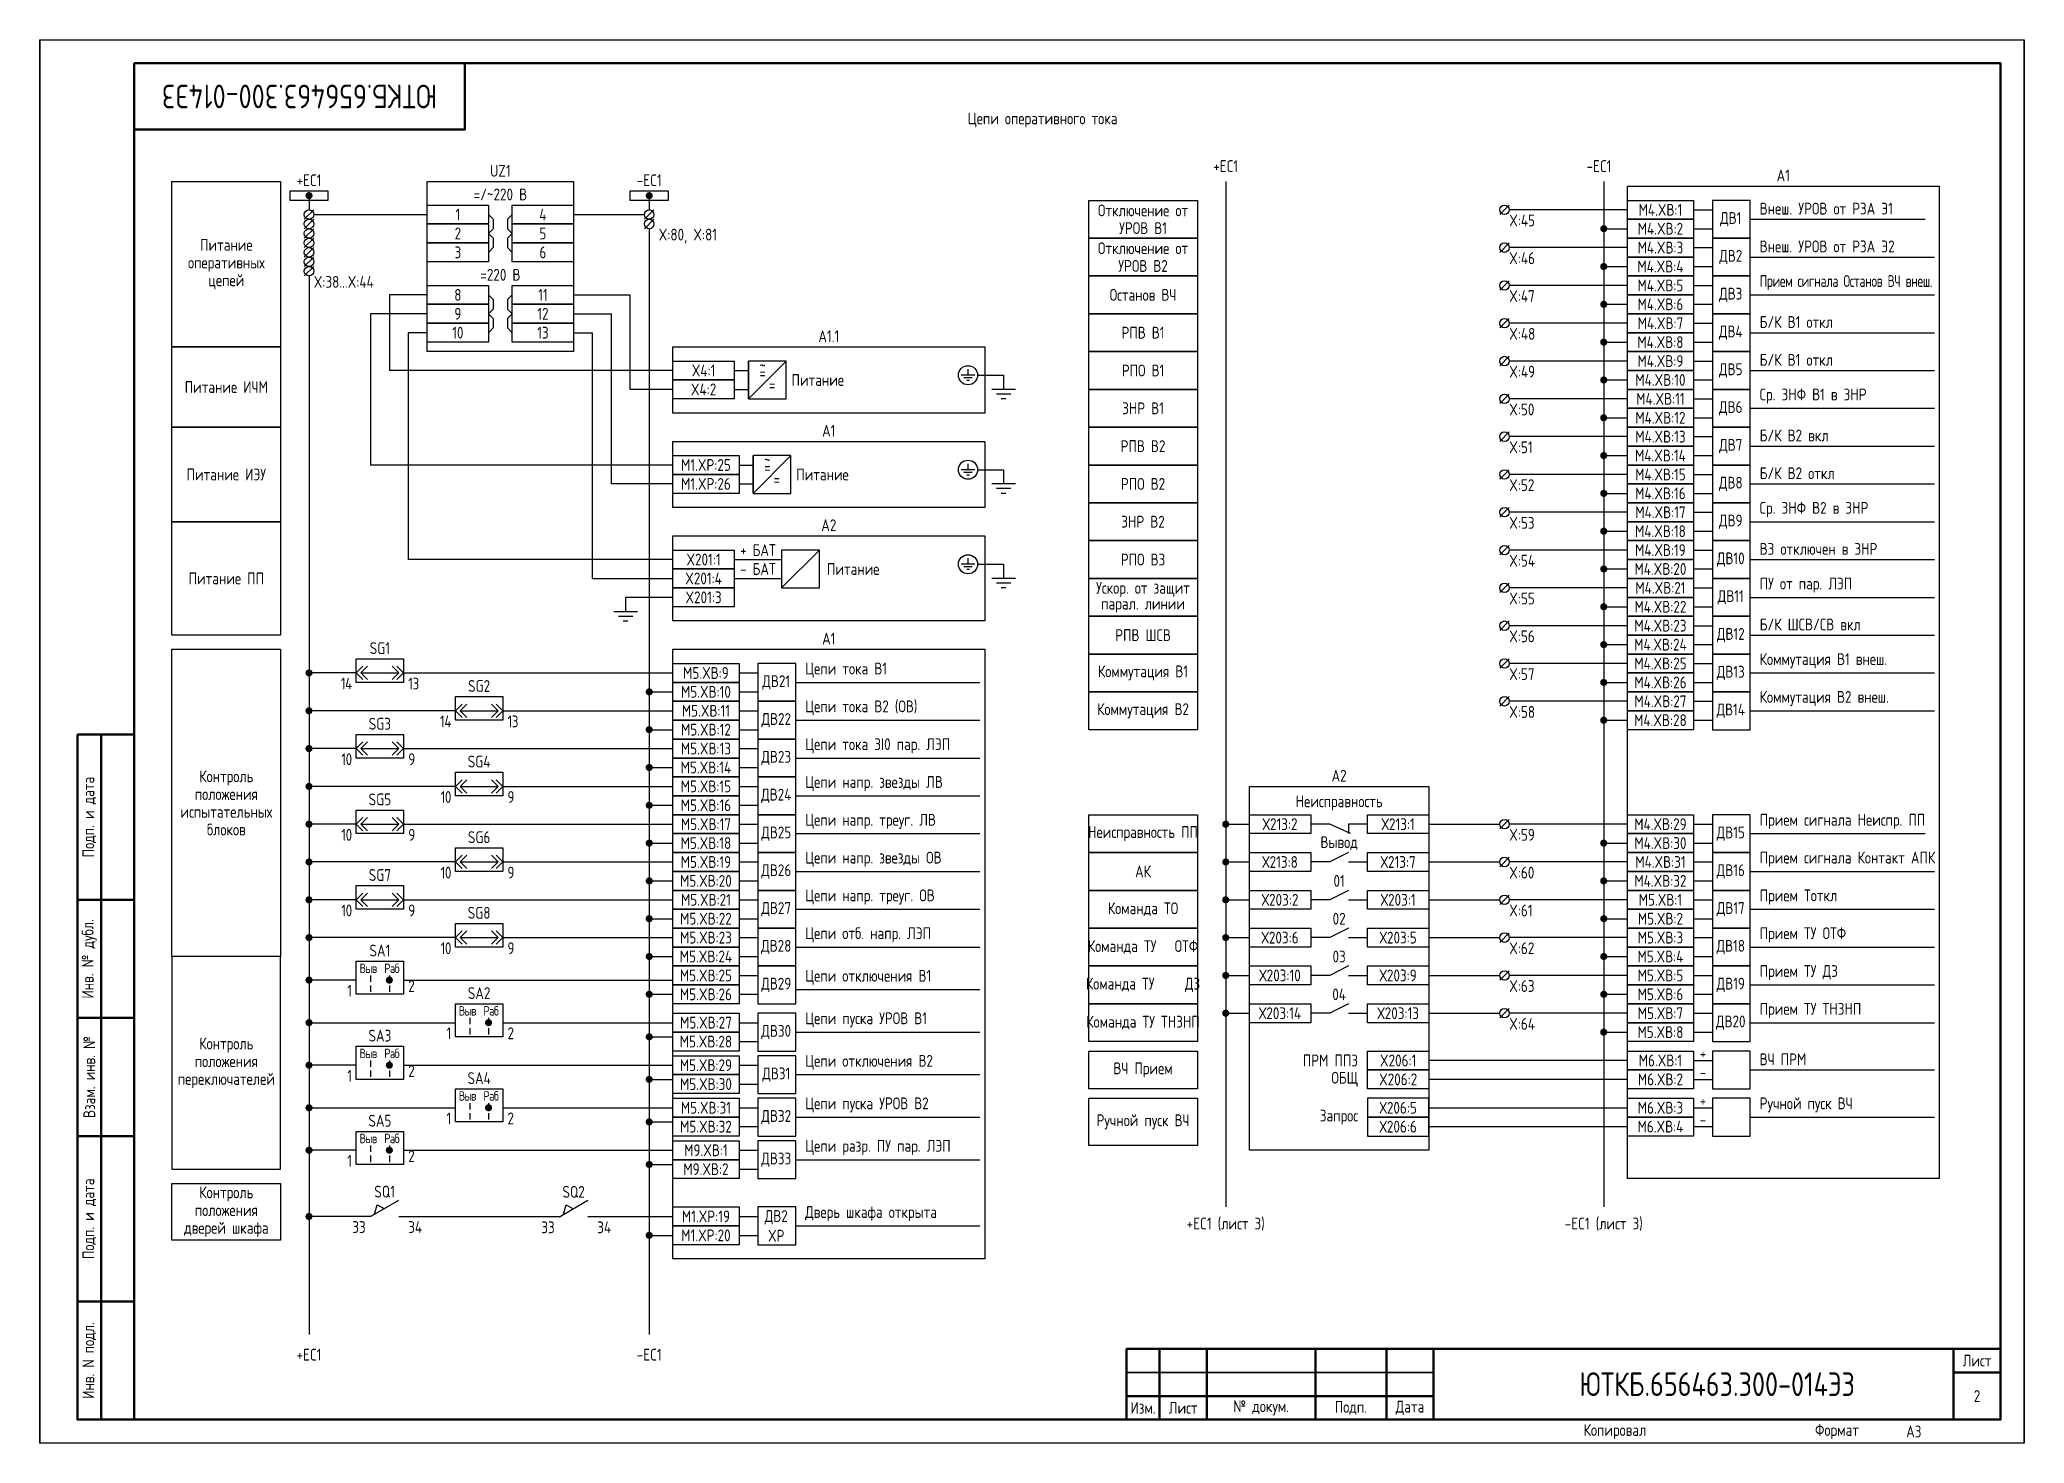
# Paper-space layout 'Лист2' of a CAD drawing. Header units: millimetres. Extents: x 266 to 501, y 22 to 188.
# The model-space entities are those that its viewports show. They can reach past a viewport. Long polylines and large blocks are cut down to what shows.
import ezdxf

# ---------------------------------------------------------------- set-up
doc = ezdxf.new("R2010")
doc.units = ezdxf.units.MM
doc.styles.add('Gost_type_A', font='GOST_A.TTF')

psp = doc.layouts.new('Лист2')

msp = doc.modelspace()

# ---------------------------------------------------------------- texts
at = {"insert": (475, 285), "char_height": 5, "width": 70, "attachment_point": 5, "rotation": 180, "style": 'Gost_type_A'}
msp.add_mtext('ЮТКБ.656463.300-014Э3', dxfattribs=at)
at = {"char_height": 2.5, "style": 'Gost_type_A'}
for s, insert, width, attachment_point, line_spacing_factor in [('Цепи оперативного тока', (632.25, 280), 197.5, 5, 0.9), ('UZ1', (517.5, 268), 31, 8, 0.9), ('A1', (789, 267), 66, 8, 0.9), ('=/~220 В', (517.5, 263), 31, 8, 0.9), ('Отключение от УРОВ В1', (653.5, 259), 23, 5, 0.9), ('X:80, X:81', (551, 257), 16, 1, 0.9), ('X:45', (731, 260), 8, 1, 0.9), ('Питание оперативных цепей', (459.5, 249.5), 23, 5, 0.9), ('Отключение от УРОВ В2', (653.5, 251), 23, 5, 0.9), ('X:46', (731, 252), 8, 1, 0.9), ('=220 В', (517.5, 246), 31, 8, 0.9), ('X:38...X:44', (478, 247), 16, 1, 0.9), ('Останов ВЧ', (653.5, 243), 23, 5, 0.9), ('X:47', (731, 244), 8, 1, 0.9), ('A1.1', (587, 233), 66, 8, 0.9), ('РПВ В1', (653.5, 235), 23, 5, 0.9), ('X:48', (731, 236), 8, 1, 0.9), ('РПО В1', (653.5, 227), 23, 5, 0.9), ('X:49', (731, 228), 8, 1, 0.9), ('Питание ИЧМ', (459.5, 223.5), 23, 5, 0.9), ('ЗНР В1', (653.5, 219), 23, 5, 0.9), ('X:50', (731, 220), 8, 1, 0.9), ('A1', (587, 213), 66, 8, 0.9), ('РПВ В2', (653.5, 211), 23, 5, 0.9), ('X:51', (731, 212), 8, 1, 0.9), ('Питание ИЭУ', (459.5, 205), 23, 5, 0.9), ('РПО В2', (653.5, 203), 23, 5, 0.9), ('X:52', (731, 204), 8, 1, 0.9), ('A2', (587, 193), 66, 8, 0.9), ('ЗНР В2', (653.5, 195), 23, 5, 0.9), ('X:53', (731, 196), 8, 1, 0.9), ('РПО В3', (653.5, 187), 23, 5, 0.9), ('X:54', (731, 188), 8, 1, 0.9), ('Питание ПП', (459.5, 183), 23, 5, 0.9), ('Ускор. от защит парал. линии', (653.5, 179), 23, 5, 0.8), ('X:55', (731, 180), 8, 1, 0.9), ('РПВ ШСВ', (653.5, 171), 23, 5, 0.9), ('SG1', (492, 167), 10, 8, 0.9), ('A1', (587, 169), 66, 8, 0.9), ('A1', (587, 169), 66, 8, 0.9), ('X:56', (731, 172), 8, 1, 0.9), ('Коммутация В1', (653.5, 163), 23, 5, 0.9), ('X:57', (731, 164), 8, 1, 0.9), ('{\\T0.9;14}', (486, 162), 5, 3, 0.9), ('{\\T0.9;13}', (498, 162), 5, 1, 0.9), ('SG2', (513, 159), 10, 8, 0.9), ('Коммутация В2', (653.5, 155), 23, 5, 0.9), ('X:58', (731, 156), 8, 1, 0.9), ('SG3', (492, 151), 10, 8, 0.9), ('{\\T0.9;14}', (507, 154), 5, 3, 0.9), ('{\\T0.9;13}', (519, 154), 5, 1, 0.9), ('{\\T0.9;10}', (486, 146), 5, 3, 0.9), ('{\\T0.9;9}', (498, 146), 5, 1, 0.9), ('SG4', (513, 143), 10, 8, 0.9), ('Контроль положения\\Pиспытательных блоков', (459.5, 135.5), 23, 5, 0.9), ('A2', (695, 140), 38, 8, 0.9), ('SG5', (492, 135), 10, 8, 0.9), ('{\\T0.9;10}', (507, 138), 5, 3, 0.9), ('{\\T0.9;9}', (519, 138), 5, 1, 0.9), ('Неисправность', (695, 135.5), 38, 5, 0.8), ('Неисправность ПП', (653.5, 129), 23, 5, 0.9), ('{\\T0.9;10}', (486, 130), 5, 3, 0.9), ('{\\T0.9;9}', (498, 130), 5, 1, 0.9), ('SG6', (513, 127), 10, 8, 0.9), ('Вывод', (695, 127), 38, 5, 0.8), ('X:59', (731, 130), 8, 1, 0.9), ('{\\T0.9;10}', (507, 122), 5, 3, 0.9), ('{\\T0.9;9}', (519, 122), 5, 1, 0.9), ('АК', (653.5, 121), 23, 5, 0.9), ('X:60', (731, 122), 8, 1, 0.9), ('SG7', (492, 119), 10, 8, 0.9), ('01', (695, 119), 38, 5, 0.8), ('{\\T0.9;10}', (486, 114), 5, 3, 0.9), ('{\\T0.9;9}', (498, 114), 5, 1, 0.9), ('SG8', (513, 111), 10, 8, 0.9), ('Команда ТО', (653.5, 113), 23, 5, 0.9), ('X:61', (731, 114), 8, 1, 0.9), ('02', (695, 111), 38, 5, 0.8), ('{\\T0.9;10}', (507, 106), 5, 3, 0.9), ('{\\T0.9;9}', (519, 106), 5, 1, 0.9), ('Команда ТУ   ОТФ', (653.5, 105), 23, 5, 0.9), ('X:62', (731, 106), 8, 1, 0.9), ('03', (695, 103), 38, 5, 0.8), ('Команда ТУ     ДЗ', (653.5, 97), 23, 5, 0.9), ('X:63', (731, 98), 8, 1, 0.9), ('04', (695, 95), 38, 5, 0.8), ('Команда ТУ ТНЗНП', (653.5, 89), 23, 5, 0.9), ('X:64', (731, 90), 8, 1, 0.9), ('Контроль положения\\Pпереключателей', (459.5, 80.5), 23, 5, 0.9), ('ВЧ Прием', (653.5, 79), 23, 5, 0.9), ('Ручной пуск ВЧ', (653.5, 68), 23, 5, 0.9), ('Контроль положения\\Pдверей шкафа', (459.5, 49), 23, 5, 0.9)]:
    msp.add_mtext(s, dxfattribs=dict(at, insert=insert, width=width, attachment_point=attachment_point, line_spacing_factor=line_spacing_factor))
at = {"style": 'Gost_type_A'}
for s, insert, char_height, width, attachment_point in [('+EC1', (671, 269), 2.5, 18, 8), ('-EC1', (750, 269), 2.5, 18, 8), ('+EC1', (477, 266), 2.5, 10, 8), ('-EC1', (549, 266), 2.5, 10, 8), ('1', (508.5, 260), 2.5, 13, 5), ('4', (526.5, 260), 2.5, 13, 5), ('M4.XВ:1', (763, 261), 2.5, 14, 5), ('ДВ1', (777.88, 259), 2.5, 7.7588, 5), ('Внеш. УРОВ от РЗА Э1', (784, 260), 2.5, 30.8621, 7), ('2', (508.5, 256), 2.5, 13, 5), ('5', (526.5, 256), 2.5, 13, 5), ('M4.XВ:2', (763, 257), 2.5, 14, 5), ('3', (508.5, 252), 2.5, 13, 5), ('6', (526.5, 252), 2.5, 13, 5), ('M4.XВ:3', (763, 253), 2.5, 14, 5), ('ДВ2', (777.88, 251), 2.5, 7.7588, 5), ('Внеш. УРОВ от РЗА Э2', (784, 252), 2.5, 44.8565, 7), ('M4.XВ:4', (763, 249), 2.5, 14, 5), ('8', (508.5, 243), 2.5, 13, 5), ('11', (526.5, 243), 2.5, 13, 5), ('M4.XВ:5', (763, 245), 2.5, 14, 5), ('ДВ3', (777.88, 243), 2.5, 7.7588, 5), ('{\\W0.9;\\T0.95;Прием сигнала Останов ВЧ внеш.}', (784, 244), 2.5, 44.8565, 7), ('9', (508.5, 239), 2.5, 13, 5), ('12', (526.5, 239), 2.5, 13, 5), ('M4.XВ:6', (763, 241), 2.5, 14, 5), ('10', (508.5, 235), 2.5, 13, 5), ('13', (526.5, 235), 2.5, 13, 5), ('M4.XВ:7', (763, 237), 2.5, 14, 5), ('ДВ4', (777.88, 235), 2.5, 7.7588, 5), ('Б/К В1 откл', (784, 236), 2.5, 27.8465, 7), ('M4.XВ:8', (763, 233), 2.5, 14, 5), ('X4:1', (560.5, 227), 2.5, 13, 5), ('~', (573, 228.03), 2.5, 2.7, 5), ('M4.XВ:9', (763, 229), 2.5, 14, 5), ('ДВ5', (777.88, 227), 2.5, 7.7588, 5), ('Б/К В1 откл', (784, 228), 2.5, 27.8465, 7), ('X4:2', (560.5, 223), 2.5, 13, 5), ('=', (573, 226.53), 2.5, 6, 5), ('=', (575, 224), 2.5, 6, 5), ('Питание', (584.67, 224.99), 2.5, 11.3452, 5), ('M4.XВ:10', (763, 225), 2.5, 14, 5), ('Ср. ЗНФ В1 в ЗНР', (784, 220), 2.5, 27.8465, 7), ('M4.XВ:11', (763, 221), 2.5, 14, 5), ('ДВ6', (777.88, 219), 2.5, 7.7588, 5), ('M4.XВ:13', (763, 213), 2.5, 14, 5), ('M4.XВ:12', (763, 217), 2.5, 14, 5), ('Б/К В2 вкл', (784, 212), 2.5, 27.8465, 7), ('M4.XВ:14', (763, 209), 2.5, 14, 5), ('ДВ7', (777.88, 211), 2.5, 7.7588, 5), ('M1.XP:25', (561, 207), 2.5, 13.9956, 5), ('~', (574, 208.03), 2.5, 2.7, 5), ('=', (574, 206.53), 2.5, 6, 5), ('Питание', (585.67, 204.99), 2.5, 11.3452, 5), ('M4.XВ:15', (763, 205), 2.5, 14, 5), ('Б/К В2 откл', (784, 204), 2.5, 39.3936, 7), ('M1.XP:26', (561, 203), 2.5, 13.9956, 5), ('=', (576, 204), 2.5, 6, 5), ('M4.XВ:16', (763, 201), 2.5, 14, 5), ('ДВ8', (777.88, 203), 2.5, 7.7588, 5), ('M4.XВ:17', (763, 197), 2.5, 14, 5), ('Ср. ЗНФ В2 в ЗНР', (784, 196), 2.5, 39.2186, 7), ('M4.XВ:18', (763, 193), 2.5, 14, 5), ('ДВ9', (777.88, 195), 2.5, 7.7588, 5), ('+ БАТ', (572, 189), 2.5, 10.0044, 5), ('M4.XВ:19', (763, 189), 2.5, 14, 5), ('В3 отключен в ЗНР', (784, 188), 2.5, 44.8565, 7), ('X201:1', (560.5, 187), 2.5, 13, 5), ('- БАТ', (572, 185), 2.5, 10.0044, 5), ('Питание', (592.17, 184.99), 2.5, 12.3452, 5), ('M4.XВ:20', (763, 185), 2.5, 14, 5), ('ДВ10', (777.88, 187), 2.5, 7.7588, 5), ('X201:4', (560.5, 183), 2.5, 13, 5), ('M4.XВ:21', (763, 181), 2.5, 14, 5), ('ПУ от пар. ЛЭП', (784, 180), 2.5, 27.8465, 7), ('X201:3', (560.5, 179), 2.5, 13, 5), ('M4.XВ:22', (763, 177), 2.5, 14, 5), ('ДВ11', (777.88, 179), 2.5, 7.7588, 5), ('M4.XВ:23', (763, 173), 2.5, 14, 5), ('ДВ12', (777.88, 171), 2.5, 7.7588, 5), ('Б/К ШСВ/СВ вкл', (784, 172), 2.5, 27.8465, 7), ('M4.XВ:24', (763, 169), 2.5, 14, 5), ('M5.XВ:9', (561, 163), 2.5, 14, 5), ('Цепи тока В1', (582, 162), 2.5, 27.8465, 7), ('M4.XВ:25', (763, 165), 2.5, 14, 5), ('ДВ13', (777.88, 163), 2.5, 7.7588, 5), ('Коммутация В1 внеш.', (784, 164), 2.5, 39.1894, 7), ('M5.XВ:10', (561, 159), 2.5, 14, 5), ('ДВ21', (575.88, 161), 2.5, 7.7588, 5), ('M4.XВ:26', (763, 161), 2.5, 14, 5), ('M5.XВ:11', (561, 155), 2.5, 14, 5), ('Цепи тока В2 (ОВ)', (582, 154), 2.5, 27.8465, 7), ('M4.XВ:27', (763, 157), 2.5, 14, 5), ('ДВ14', (777.88, 155), 2.5, 7.7588, 5), ('Коммутация В2 внеш.', (784, 156), 2.5, 39.326, 7), ('M5.XВ:12', (561, 151), 2.5, 14, 5), ('ДВ22', (575.88, 153), 2.5, 7.7588, 5), ('M4.XВ:28', (763, 153), 2.5, 14, 5), ('M5.XВ:13', (561, 147), 2.5, 14, 5), ('Цепи тока 3I0 пар. ЛЭП', (582, 146), 2.5, 36.6462, 7), ('M5.XВ:14', (561, 143), 2.5, 14, 5), ('ДВ23', (575.88, 145), 2.5, 7.7588, 5), ('M5.XВ:15', (561, 139), 2.5, 14, 5), ('Цепи напр. звезды ЛВ', (582, 138), 2.5, 27.8465, 7), ('M5.XВ:16', (561, 135), 2.5, 14, 5), ('ДВ24', (575.88, 137), 2.5, 7.7588, 5), ('M5.XВ:17', (561, 131), 2.5, 14, 5), ('ДВ25', (575.88, 129), 2.5, 7.7588, 5), ('Цепи напр. треуг. ЛВ', (582, 130), 2.5, 27.8465, 7), ('Х213:2', (682.5, 131), 2.5, 13, 5), ('Х213:1', (707.5, 131), 2.5, 13, 5), ('M4.XВ:29', (763, 131), 2.5, 14, 5), ('ДВ15', (777.88, 129), 2.5, 7.7588, 5), ('Прием сигнала Неиспр. ПП', (784, 130), 2.5, 39.3936, 7), ('M5.XВ:18', (561, 127), 2.5, 14, 5), ('M4.XВ:30', (763, 127), 2.5, 14, 5), ('M5.XВ:19', (561, 123), 2.5, 14, 5), ('ДВ26', (575.88, 121), 2.5, 7.7588, 5), ('Цепи напр. звезды ОВ', (582, 122), 2.5, 27.8465, 7), ('Х213:8', (682.5, 123), 2.5, 13, 5), ('Х213:7', (707.5, 123), 2.5, 13, 5), ('M4.XВ:31', (763, 123), 2.5, 14, 5), ('ДВ16', (777.88, 121), 2.5, 7.7588, 5), ('Прием сигнала Контакт АПК', (784, 122), 2.5, 39.2186, 7), ('M5.XВ:20', (561, 119), 2.5, 14, 5), ('M4.XВ:32', (763, 119), 2.5, 14, 5), ('M5.XВ:21', (561, 115), 2.5, 14, 5), ('ДВ27', (575.88, 113), 2.5, 7.7588, 5), ('Цепи напр. треуг. ОВ', (582, 114), 2.5, 27.8465, 7), ('Х203:2', (682.5, 115), 2.5, 13, 5), ('Х203:1', (707.5, 115), 2.5, 13, 5), ('M5.XВ:1', (763, 115), 2.5, 14, 5), ('ДВ17', (777.88, 113), 2.5, 7.7588, 5), ('Прием Тоткл', (784, 114), 2.5, 44.8565, 7), ('M5.XВ:22', (561, 111), 2.5, 14, 5), ('M5.XВ:2', (763, 111), 2.5, 14, 5), ('SA1', (492, 103), 2.5, 10, 8), ('M5.XВ:23', (561, 107), 2.5, 14, 5), ('ДВ28', (575.88, 105), 2.5, 7.7588, 5), ('Цепи отб. напр. ЛЭП', (582, 106), 2.5, 27.8465, 7), ('Х203:6', (682.5, 107), 2.5, 13, 5), ('Х203:5', (707.5, 107), 2.5, 13, 5), ('M5.XВ:3', (763, 107), 2.5, 14, 5), ('ДВ18', (777.88, 105), 2.5, 7.7588, 5), ('Прием ТУ ОТФ', (784, 106), 2.5, 27.8465, 7), ('{\\T0.9;Выв}', (489.5, 100.5), 2, 5, 5), ('{\\T0.9;Раб}', (494.5, 100.5), 2, 5, 5), ('M5.XВ:24', (561, 103), 2.5, 14, 5), ('M5.XВ:4', (763, 103), 2.5, 14, 5), ('Прием ТУ ДЗ', (784, 98), 2.5, 27.8465, 7), ('Прием ТУ ДЗ', (784, 98), 2.5, 44.8565, 7), ('{\\T0.9;1}', (486, 97), 2.5, 5, 3), ('M5.XВ:25', (561, 99), 2.5, 14, 5), ('ДВ29', (575.88, 97), 2.5, 7.7588, 5), ('Цепи отключения В1', (582, 97), 2.5, 27.8465, 7), ('Х203:10', (682.5, 99), 2.5, 13, 5), ('Х203:9', (707.5, 99), 2.5, 13, 5), ('M5.XВ:5', (763, 99), 2.5, 14, 5), ('ДВ19', (777.88, 97), 2.5, 7.7588, 5), ('{\\T0.9;Выв}', (510.5, 91.5), 2, 5, 5), ('SA2', (513, 94), 2.5, 10, 8), ('{\\T0.9;Раб}', (515.5, 91.5), 2, 5, 5), ('M5.XВ:26', (561, 95), 2.5, 14, 5), ('M5.XВ:6', (763, 95), 2.5, 14, 5), ('Прием ТУ ТНЗНП', (784, 90), 2.5, 27.8465, 7), ('Прием ТУ ТНЗНП', (784, 90), 2.5, 44.8565, 7), ('M5.XВ:27', (561, 89), 2.5, 14, 5), ('ДВ30', (575.88, 87), 2.5, 7.7588, 5), ('Цепи пуска УРОВ В1', (582, 88), 2.5, 27.8465, 7), ('Х203:14', (682.5, 91), 2.5, 13, 5), ('Х203:13', (707.5, 91), 2.5, 13, 5), ('M5.XВ:8', (763, 87), 2.5, 14, 5), ('M5.XВ:7', (763, 91), 2.5, 14, 5), ('ДВ20', (777.88, 89), 2.5, 7.7588, 5), ('SA3', (492, 85), 2.5, 10, 8), ('{\\T0.9;1}', (507, 88), 2.5, 5, 3), ('{\\T0.9;2}', (519, 88), 2.5, 5, 1), ('M5.XВ:28', (561, 85), 2.5, 14, 5), ('{\\T0.9;Выв}', (489.5, 82.5), 2, 5, 5), ('{\\T0.9;Раб}', (494.5, 82.5), 2, 5, 5), ('M5.XВ:29', (561, 80), 2.5, 14, 5), ('Цепи отключения В2', (582, 79), 2.5, 27.8465, 7), ('ПРМ ППЗ   ', (699, 81), 2.5, 13, 6), ('X206:1', (707.5, 81), 2.5, 13, 5), ('M6.XВ:1', (763, 81), 2.5, 14, 5), ('+', (772, 82.5), 2.5, 4, 5), ('ВЧ ПРM', (784, 80), 2.5, 30.8621, 7), ('{\\T0.9;1}', (486, 79), 2.5, 5, 3), ('SA4', (513, 76), 2.5, 10, 8), ('M5.XВ:30', (561, 76), 2.5, 14, 5), ('ДВ31', (575.88, 78), 2.5, 7.7588, 5), ('ОБЩ', (699, 77), 2.5, 13, 6), ('X206:2', (707.5, 77), 2.5, 13, 5), ('M6.XВ:2', (763, 77), 2.5, 14, 5), ('-', (772, 78.5), 2.5, 4, 5), ('{\\T0.9;Выв}', (510.5, 73.5), 2, 5, 5), ('{\\T0.9;Раб}', (515.5, 73.5), 2, 5, 5), ('M5.XВ:31', (561, 71), 2.5, 14, 5), ('Цепи пуска УРОВ В2', (582, 70), 2.5, 27.8465, 7), ('Х206:5', (707.5, 71), 2.5, 13, 5), ('M6.XВ:3', (763, 71), 2.5, 14, 5), ('+', (772, 72.5), 2.5, 4, 5), ('Ручной пуск ВЧ', (784, 70), 2.5, 44.8565, 7), ('SA5', (492, 67), 2.5, 10, 8), ('{\\T0.9;1}', (507, 70), 2.5, 5, 3), ('{\\T0.9;2}', (519, 70), 2.5, 5, 1), ('M5.XВ:32', (561, 67), 2.5, 14, 5), ('ДВ32', (575.88, 69), 2.5, 7.7588, 5), ('Запрос', (699, 69), 2.5, 23, 6), ('Х206:6', (707.5, 67), 2.5, 13, 5), ('M6.XВ:4', (763, 67), 2.5, 14, 5), ('-', (772, 68.5), 2.5, 4, 5), ('{\\T0.9;Выв}', (489.5, 64.5), 2, 5, 5), ('{\\T0.9;Раб}', (494.5, 64.5), 2, 5, 5), ('M9.XВ:1', (561, 62), 2.5, 14, 5), ('Цепи разр. ПУ пар. ЛЭП', (582, 61), 2.5, 37.8124, 7), ('{\\T0.9;1}', (486, 61), 2.5, 5, 3), ('M9.XВ:2', (561, 58), 2.5, 14, 5), ('ДВ33', (575.88, 60), 2.5, 7.7588, 5), ('SQ1', (493, 52), 2.5, 10, 8), ('SQ2', (533, 51.95), 2.5, 10, 8), ('33', (489, 47), 2.5, 6, 3), ('34', (498, 47), 2.5, 6, 1), ('33', (529, 46.95), 2.5, 6, 3), ('34', (538, 46.95), 2.5, 6, 1), ('M1.XP:19', (561, 48), 2.5, 14, 5), ('ДВ2 XP', (575.88, 46), 2.5, 7.7588, 5), ('Дверь шкафа открыта', (582, 47), 2.5, 35.9749, 7), ('+EC1 (лист 3)', (671, 45), 2.5, 18, 8), ('-EC1 (лист 3)', (751, 45), 2.5, 18, 8), ('M1.XP:20', (561, 44), 2.5, 14, 5), ('+EC1 ', (477, 20), 2.5, 18, 2), ('-EC1 ', (549, 20), 2.5, 18, 2), ('ЮТКБ.656463.300-014Э3', (775, 12.5), 5, 120, 5), ('2', (830, 10), 2.5, 10, 5), ('A3', (815, 2.5), 2.5, 20, 4)]:
    msp.add_mtext(s, dxfattribs=dict(at, insert=insert, char_height=char_height, width=width, attachment_point=attachment_point))
at = {"char_height": 2.5, "attachment_point": 1, "style": 'Gost_type_A'}
for insert in [(498, 98), (498, 80), (498, 62)]:
    msp.add_mtext('{\\T0.9;2}', dxfattribs=dict(at, insert=insert))

# ---------------------------------------------------------------- blocks, each defined once
blk = doc.blocks.new('Формат_А3')
blk.add_lwpolyline([(-420, 297), (0, 297), (0, 0), (-420, 0)], close=True)
at = {"lineweight": 50}
blk.add_lwpolyline([(-400, 292), (-5, 292), (-5, 5), (-400, 5)], close=True, dxfattribs=at)
blk = doc.blocks.new('POINT')
at = {"const_width": 0.75}
blk.add_lwpolyline([(-0.375, 0, 1), (0.375, 0, 1)], format="xyb", close=True, dxfattribs=at)
blk = doc.blocks.new('Шинка')
blk.add_lwpolyline([(-4, 1), (4, 1), (4, -1), (-4, -1)], close=True)
blk.add_blockref('POINT', (0, 0))
blk = doc.blocks.new('Штамп угловой верхний')
at = {"lineweight": 50}
blk.add_lwpolyline([(0, 0), (70, 0), (70, -14), (0, -14)], close=True, dxfattribs=at)
blk = doc.blocks.new('Штамп левый нижний')
at = {"lineweight": 50}
for points in [[(-12, 145), (-7, 145), (-7, 110), (-12, 110)], [(-7, 145), (0, 145), (0, 110), (-7, 110)], [(-12, 110), (-7, 110), (-7, 85), (-12, 85)], [(-7, 110), (0, 110), (0, 85), (-7, 85)], [(-12, 85), (-7, 85), (-7, 60), (-12, 60)], [(-7, 85), (0, 85), (0, 60), (-7, 60)], [(-12, 60), (-7, 60), (-7, 25), (-12, 25)], [(-7, 60), (0, 60), (0, 25), (-7, 25)], [(-12, 25), (-7, 25), (-7, 0), (-12, 0)], [(-7, 25), (0, 25), (0, 0), (-7, 0)]]:
    blk.add_lwpolyline(points, close=True, dxfattribs=at)
at = {"char_height": 2.5, "attachment_point": 5, "rotation": 90, "style": 'Gost_type_A'}
for s, insert, width in [('Подп. и дата', (-9.5, 127.5), 35), ('Инв. № дубл.', (-9.5, 97.5), 25), ('Взам. инв. №', (-9.5, 72.5), 25), ('Подп. и дата', (-9.5, 42.5), 35), ('Инв. N подл.', (-9.5, 12.5), 25)]:
    blk.add_mtext(s, dxfattribs=dict(at, insert=insert, width=width))
blk = doc.blocks.new('Штамп малый нижний')
at = {"lineweight": 50}
for points in [[(-185, 15), (-178, 15), (-178, 5), (-185, 5)], [(-178, 15), (-168, 15), (-168, 5), (-178, 5)], [(-168, 15), (-145, 15), (-145, 5), (-168, 5)], [(-145, 15), (-130, 15), (-130, 5), (-145, 5)], [(-130, 15), (-120, 15), (-120, 5), (-130, 5)], [(-120, 15), (-10, 15), (-10, 0), (-120, 0)], [(-10, 15), (0, 15), (0, 10), (-10, 10)], [(-10, 10), (0, 10), (0, 0), (-10, 0)], [(-185, 5), (-178, 5), (-178, 0), (-185, 0)], [(-178, 5), (-168, 5), (-168, 0), (-178, 0)], [(-168, 5), (-145, 5), (-145, 0), (-168, 0)], [(-145, 5), (-130, 5), (-130, 0), (-145, 0)], [(-130, 5), (-120, 5), (-120, 0), (-130, 0)]]:
    blk.add_lwpolyline(points, close=True, dxfattribs=at)
for points in [[(-185, 15), (-178, 15), (-178, 10), (-185, 10)], [(-178, 15), (-168, 15), (-168, 10), (-178, 10)], [(-168, 15), (-145, 15), (-145, 10), (-168, 10)], [(-145, 15), (-130, 15), (-130, 10), (-145, 10)], [(-130, 15), (-120, 15), (-120, 10), (-130, 10)], [(-185, 10), (-178, 10), (-178, 5), (-185, 5)], [(-178, 10), (-168, 10), (-168, 5), (-178, 5)], [(-168, 10), (-145, 10), (-145, 5), (-168, 5)], [(-145, 10), (-130, 10), (-130, 5), (-145, 5)], [(-130, 10), (-120, 10), (-120, 5), (-130, 5)]]:
    blk.add_lwpolyline(points, close=True)
at = {"char_height": 2.5, "style": 'Gost_type_A'}
for s, insert, width, attachment_point in [('Лист', (-5, 12.5), 10, 5), ('Изм.', (-181.5, 2.5), 7, 5), ('Лист', (-173, 2.5), 10, 5), ('№ докум.', (-156.5, 2.5), 23, 5), ('Подп.', (-137.5, 2.5), 15, 5), ('Дата', (-125, 2.5), 10, 5), ('Копировал', (-75, -2.53), 13.1202, 6), ('Формат', (-30, -2.53), 13.1202, 6)]:
    blk.add_mtext(s, dxfattribs=dict(at, insert=insert, width=width, attachment_point=attachment_point))
blk = doc.blocks.new('БИ_разъем')
for p, q in [((0, 0), (1.41, 1.41)), ((0, 0), (1.41, 1.41)), ((0, 0), (1.41, -1.41)), ((0, 0), (1.41, -1.41)), ((1, 0), (2.41, 1.41)), ((1, 0), (2.41, -1.41)), ((1, 0), (9, 0)), ((9, 0), (7.59, 1.41)), ((9, 0), (7.59, -1.41)), ((10, 0), (8.59, 1.41)), ((10, 0), (8.59, 1.41)), ((10, 0), (8.59, -1.41)), ((10, 0), (8.59, -1.41))]:
    blk.add_line(p, q)
blk = doc.blocks.new('Переключатель_положение')
for p, q in [((2, 1), (2, -0.34)), ((2, -1.14), (2, -2.49))]:
    blk.add_line(p, q)

# ---------------------------------------------------------------- linework, layer by layer
for p, q in [((671, 267), (671, 50)), ((751, 267), (751, 50)), ((478, 261), (476, 259)), ((477, 264), (477, 261)), ((550, 261), (548, 259)), ((549, 264), (549, 261)), ((731, 262), (729, 260)), ((756, 261), (731, 261)), ((770, 261), (774, 261)), ((478, 259), (476, 257)), ((478, 257), (476, 255)), ((478.01, 260), (502, 260)), ((533, 260), (548, 260)), ((550, 259), (548, 257)), ((549, 257), (549, 23)), ((751, 257), (756, 257)), ((770, 257), (774, 257)), ((782, 259), (819, 259)), ((478, 255), (476, 253)), ((478, 253), (476, 251)), ((731, 254), (729, 252)), ((756, 253), (731, 253)), ((770, 253), (774, 253)), ((478, 251), (476, 249)), ((478, 249), (476, 247)), ((751, 249), (756, 249)), ((770, 249), (774, 249)), ((782, 251), (821, 251)), ((477, 247), (477, 23)), ((731, 246), (729, 244)), ((756, 245), (731, 245)), ((770, 245), (774, 245)), ((502, 243), (494, 243)), ((494, 243), (494, 227)), ((533, 243), (545, 243)), ((545, 223), (545, 243)), ((751, 241), (756, 241)), ((770, 241), (774, 241)), ((782, 243), (821, 243)), ((490, 239), (490, 207)), ((502, 239), (490, 239)), ((533, 239), (541, 239)), ((541, 203), (541, 239)), ((731, 238), (729, 236)), ((756, 237), (731, 237)), ((770, 237), (774, 237)), ((502, 235), (498, 235)), ((498, 235), (498, 187)), ((533, 235), (537, 235)), ((537, 183), (537, 235)), ((751, 233), (756, 233)), ((770, 233), (774, 233)), ((782, 235), (821, 235)), ((554, 227), (494, 227)), ((570, 221), (570, 229)), ((570, 221), (578, 229)), ((731, 230), (729, 228)), ((756, 229), (731, 229)), ((770, 229), (774, 229)), ((782, 227), (821, 227)), ((554, 223), (545, 223)), ((618.48, 226), (624, 226)), ((751, 225), (756, 225)), ((770, 225), (774, 225)), ((731, 222), (729, 220)), ((756, 221), (731, 221)), ((770, 221), (774, 221)), ((782, 219), (821, 219)), ((751, 217), (756, 217)), ((770, 217), (774, 217)), ((731, 214), (729, 212)), ((756, 213), (731, 213)), ((770, 213), (774, 213)), ((782, 211), (821, 211)), ((554, 207), (490, 207)), ((571, 201), (571, 209)), ((571, 201), (579, 209)), ((618.48, 206), (624, 206)), ((731, 206), (729, 204)), ((751, 209), (756, 209)), ((770, 209), (774, 209)), ((554, 203), (541, 203)), ((756, 205), (731, 205)), ((770, 205), (774, 205)), ((782, 203), (821, 203)), ((731, 198), (729, 196)), ((751, 201), (756, 201)), ((770, 201), (774, 201)), ((756, 197), (731, 197)), ((770, 197), (774, 197)), ((782, 195), (821, 195)), ((731, 190), (729, 188)), ((756, 189), (731, 189)), ((751, 193), (756, 193)), ((770, 193), (774, 193)), ((770, 189), (774, 189)), ((554, 187), (498, 187)), ((577, 181), (585, 189)), ((618.48, 186), (624, 186)), ((751, 185), (756, 185)), ((770, 185), (774, 185)), ((782, 187), (821, 187)), ((537, 183), (554, 183)), ((731, 182), (729, 180)), ((756, 181), (731, 181)), ((770, 181), (774, 181)), ((554, 179), (544, 179)), ((751, 177), (756, 177)), ((770, 177), (774, 177)), ((782, 179), (821, 179)), ((731, 174), (729, 172)), ((756, 173), (731, 173)), ((770, 173), (774, 173)), ((751, 169), (756, 169)), ((770, 169), (774, 169)), ((782, 171), (821, 171)), ((731, 166), (729, 164)), ((756, 165), (731, 165)), ((770, 165), (774, 165)), ((487, 163), (477, 163)), ((497, 163), (554, 163)), ((568, 163), (572, 163)), ((580, 161), (619, 161)), ((751, 161), (756, 161)), ((770, 161), (774, 161)), ((782, 163), (821, 163)), ((549, 159), (554, 159)), ((568, 159), (572, 159)), ((731, 158), (729, 156)), ((756, 157), (731, 157)), ((770, 157), (774, 157)), ((508, 155), (477, 155)), ((518, 155), (554, 155)), ((568, 155), (572, 155)), ((580, 153), (619, 153)), ((751, 153), (756, 153)), ((770, 153), (774, 153)), ((782, 155), (821, 155)), ((549, 151), (554, 151)), ((568, 151), (572, 151)), ((568, 147), (572, 147)), ((487, 147), (477, 147)), ((497, 147), (554, 147)), ((549, 143), (554, 143)), ((568, 143), (572, 143)), ((580, 145), (619, 145)), ((508, 139), (477, 139)), ((518, 139), (554, 139)), ((568, 139), (572, 139)), ((549, 135), (554, 135)), ((568, 135), (572, 135)), ((580, 137), (619, 137)), ((487, 131), (477, 131)), ((497, 131), (554, 131)), ((568, 131), (572, 131)), ((671, 131), (676, 131)), ((697, 131), (697, 129)), ((714, 131), (729, 131)), ((731, 132), (729, 130)), ((756, 131), (731, 131)), ((770, 131), (774, 131)), ((549, 127), (554, 127)), ((568, 127), (572, 127)), ((580, 129), (619, 129)), ((751, 127), (756, 127)), ((770, 127), (774, 127)), ((782, 129), (819, 129)), ((508, 123), (477, 123)), ((518, 123), (554, 123)), ((568, 123), (572, 123)), ((671, 123), (676, 123)), ((693, 123), (689, 123)), ((697, 123), (701, 123)), ((714, 123), (729, 123)), ((731, 124), (729, 122)), ((756, 123), (731, 123)), ((770, 123), (774, 123)), ((549, 119), (554, 119)), ((568, 119), (572, 119)), ((580, 121), (619, 121)), ((751, 119), (756, 119)), ((770, 119), (774, 119)), ((782, 121), (821, 121)), ((487, 115), (477, 115)), ((497, 115), (554, 115)), ((568, 115), (572, 115)), ((671, 115), (676, 115)), ((693, 115), (689, 115)), ((697, 115), (701, 115)), ((714, 115), (729, 115)), ((731, 116), (729, 114)), ((756, 115), (731, 115)), ((770, 115), (774, 115)), ((549, 111), (554, 111)), ((568, 111), (572, 111)), ((580, 113), (619, 113)), ((751, 111), (756, 111)), ((770, 111), (774, 111)), ((782, 113), (821, 113)), ((508, 107), (477, 107)), ((518, 107), (554, 107)), ((568, 107), (572, 107)), ((580, 105), (619, 105)), ((671, 107), (676, 107)), ((693, 107), (689, 107)), ((697, 107), (701, 107)), ((714, 107), (729, 107)), ((731, 108), (729, 106)), ((756, 107), (731, 107)), ((770, 107), (774, 107)), ((782, 105), (821, 105)), ((549, 103), (554, 103)), ((568, 103), (572, 103)), ((751, 103), (756, 103)), ((770, 103), (774, 103)), ((487, 98), (477, 98)), ((497, 98), (554, 98)), ((568, 99), (572, 99)), ((671, 99), (676, 99)), ((693, 99), (689, 99)), ((697, 99), (701, 99)), ((714, 99), (729, 99)), ((731, 100), (729, 98)), ((756, 99), (731, 99)), ((770, 99), (774, 99)), ((782, 97), (821, 97)), ((782, 97), (821, 97)), ((549, 95), (554, 95)), ((549, 95), (554, 95)), ((568, 95), (572, 95)), ((580, 96), (619, 96)), ((751, 95), (756, 95)), ((770, 95), (774, 95)), ((477, 89), (508, 89)), ((518, 89), (554, 89)), ((568, 89), (572, 89)), ((671, 91), (676, 91)), ((693, 91), (689, 91)), ((697, 91), (701, 91)), ((714, 91), (729, 91)), ((731, 92), (729, 90)), ((756, 91), (731, 91)), ((770, 91), (774, 91)), ((782, 89), (821, 89)), ((782, 89), (821, 89)), ((549, 86), (554, 86)), ((549, 86), (554, 86)), ((568, 85), (572, 85)), ((580, 87), (619, 87)), ((751, 87), (756, 87)), ((770, 87), (774, 87)), ((487, 80), (477, 80)), ((497, 80), (554, 80)), ((568, 80), (572, 80)), ((756, 81), (714, 81)), ((770, 81), (774, 81)), ((549, 77), (554, 77)), ((549, 77), (554, 77)), ((568, 76), (572, 76)), ((580, 78), (619, 78)), ((756, 77), (714, 77)), ((770, 77), (774, 77)), ((782, 79), (821, 79)), ((477, 71), (508, 71)), ((518, 71), (554, 71)), ((549, 68), (554, 68)), ((549, 68), (554, 68)), ((568, 71), (572, 71)), ((580, 69), (619, 69)), ((714, 71), (756, 71)), ((770, 71), (774, 71)), ((782, 69), (821, 69)), ((568, 67), (572, 67)), ((714, 67), (756, 67)), ((770, 67), (774, 67)), ((487, 62), (477, 62)), ((497, 62), (554, 62)), ((549, 59), (554, 59)), ((549, 59), (554, 59)), ((568, 62), (572, 62)), ((580, 60), (619, 60)), ((568, 58), (572, 58)), ((490, 48), (496, 51.46)), ((490.86, 48.5), (491.43, 50.48)), ((491.43, 50.48), (492.87, 49.65)), ((530, 47.95), (536, 51.42)), ((530.86, 48.45), (531.43, 50.44)), ((531.43, 50.44), (532.87, 49.61)), ((490, 48), (477, 48)), ((530, 47.95), (496, 47.95)), ((536, 48), (554, 48)), ((568, 48), (572, 48)), ((549, 44), (554, 44)), ((549, 44), (554, 44)), ((568, 44), (572, 44)), ((580, 46), (619, 46))]:
    msp.add_line(p, q)
at = {"ltscale": 4}
for p, q in [((567, 227), (570, 227)), ((567, 223), (570, 223)), ((568, 207), (571, 207)), ((568, 203), (571, 203)), ((567, 187), (577, 187)), ((567, 183), (577, 183))]:
    msp.add_line(p, q, dxfattribs=at)
at = {"ltscale": 4.32}
for p, q in [((616.46, 227.28), (616.46, 226)), ((617.89, 226), (615.04, 226)), ((617.32, 225.43), (615.61, 225.43)), ((616.75, 224.86), (616.18, 224.86)), ((626.5, 223), (621.5, 223)), ((624, 226), (624, 223)), ((625.5, 222), (622.5, 222)), ((624.5, 221), (623.5, 221)), ((617.89, 206), (615.04, 206)), ((616.46, 207.28), (616.46, 206)), ((624, 206), (624, 203)), ((617.32, 205.43), (615.61, 205.43)), ((616.75, 204.86), (616.18, 204.86)), ((626.5, 203), (621.5, 203)), ((625.5, 202), (622.5, 202)), ((624.5, 201), (623.5, 201)), ((617.89, 186), (615.04, 186)), ((617.32, 185.43), (615.61, 185.43)), ((616.75, 184.86), (616.18, 184.86)), ((616.46, 187.28), (616.46, 186)), ((624, 186), (624, 183)), ((626.5, 183), (621.5, 183)), ((625.5, 182), (622.5, 182)), ((624.5, 181), (623.5, 181)), ((544, 179), (544, 176)), ((541.5, 176), (546.5, 176)), ((542.5, 175), (545.5, 175)), ((543.5, 174), (544.5, 174)), ((697.39, 129), (693, 131)), ((697, 125), (693, 123)), ((697, 117), (693, 115)), ((697, 109), (693, 107)), ((697, 101), (693, 99)), ((697, 93), (693, 91))]:
    msp.add_line(p, q, dxfattribs=at)
at = {"ltscale": 1.08}
for p, q in [((693, 131), (689, 131)), ((701, 131), (697, 131))]:
    msp.add_line(p, q, dxfattribs=at)
for points in [[(471, 232), (448, 232), (448, 267), (471, 267)], [(502, 267), (533, 267), (533, 231), (502, 231)], [(756, 266), (822, 266), (822, 56), (756, 56)], [(502, 262), (515, 262), (515, 258), (502, 258)], [(520, 262), (533, 262), (533, 258), (520, 258)], [(665, 255), (642, 255), (642, 263), (665, 263)], [(756, 263), (770, 263), (770, 259), (756, 259)], [(502, 258), (515, 258), (515, 254), (502, 254)], [(520, 258), (533, 258), (533, 254), (520, 254)], [(756, 259), (770, 259), (770, 255), (756, 255)], [(502, 254), (515, 254), (515, 250), (502, 250)], [(520, 254), (533, 254), (533, 250), (520, 250)], [(665, 247), (642, 247), (642, 255), (665, 255)], [(756, 255), (770, 255), (770, 251), (756, 251)], [(756, 251), (770, 251), (770, 247), (756, 247)], [(502, 245), (515, 245), (515, 241), (502, 241)], [(520, 245), (533, 245), (533, 241), (520, 241)], [(665, 239), (642, 239), (642, 247), (665, 247)], [(756, 247), (770, 247), (770, 243), (756, 243)], [(502, 241), (515, 241), (515, 237), (502, 237)], [(520, 241), (533, 241), (533, 237), (520, 237)], [(756, 243), (770, 243), (770, 239), (756, 239)], [(502, 237), (515, 237), (515, 233), (502, 233)], [(520, 237), (533, 237), (533, 233), (520, 233)], [(665, 231), (642, 231), (642, 239), (665, 239)], [(756, 239), (770, 239), (770, 235), (756, 235)], [(471, 215), (448, 215), (448, 232), (471, 232)], [(554, 232), (620, 232), (620, 218), (554, 218)], [(665, 223), (642, 223), (642, 231), (665, 231)], [(756, 235), (770, 235), (770, 231), (756, 231)], [(756, 231), (770, 231), (770, 227), (756, 227)], [(554, 229), (567, 229), (567, 225), (554, 225)], [(756, 227), (770, 227), (770, 223), (756, 223)], [(554, 225), (567, 225), (567, 221), (554, 221)], [(665, 215), (642, 215), (642, 223), (665, 223)], [(756, 223), (770, 223), (770, 219), (756, 219)], [(756, 219), (770, 219), (770, 215), (756, 215)], [(471, 195), (448, 195), (448, 215), (471, 215)], [(665, 207), (642, 207), (642, 215), (665, 215)], [(756, 215), (770, 215), (770, 211), (756, 211)], [(554, 212), (620, 212), (620, 198), (554, 198)], [(756, 211), (770, 211), (770, 207), (756, 207)], [(554, 209), (568, 209), (568, 205), (554, 205)], [(665, 199), (642, 199), (642, 207), (665, 207)], [(756, 207), (770, 207), (770, 203), (756, 203)], [(554, 205), (568, 205), (568, 201), (554, 201)], [(756, 203), (770, 203), (770, 199), (756, 199)], [(665, 191), (642, 191), (642, 199), (665, 199)], [(756, 199), (770, 199), (770, 195), (756, 195)], [(471, 171), (448, 171), (448, 195), (471, 195)], [(756, 195), (770, 195), (770, 191), (756, 191)], [(554, 192), (620, 192), (620, 174), (554, 174)], [(665, 183), (642, 183), (642, 191), (665, 191)], [(756, 191), (770, 191), (770, 187), (756, 187)], [(554, 189), (567, 189), (567, 185), (554, 185)], [(554, 185), (567, 185), (567, 181), (554, 181)], [(756, 187), (770, 187), (770, 183), (756, 183)], [(554, 181), (567, 181), (567, 177), (554, 177)], [(665, 175), (642, 175), (642, 183), (665, 183)], [(756, 183), (770, 183), (770, 179), (756, 179)], [(756, 179), (770, 179), (770, 175), (756, 175)], [(665, 167), (642, 167), (642, 175), (665, 175)], [(756, 175), (770, 175), (770, 171), (756, 171)], [(471, 103), (448, 103), (448, 168), (471, 168)], [(756, 171), (770, 171), (770, 167), (756, 167)], [(487, 166), (497, 166), (497, 161), (487, 161)], [(554, 168), (620, 168), (620, 39), (554, 39)], [(554, 165), (568, 165), (568, 161), (554, 161)], [(665, 159), (642, 159), (642, 167), (665, 167)], [(756, 167), (770, 167), (770, 163), (756, 163)], [(554, 161), (568, 161), (568, 157), (554, 157)], [(756, 163), (770, 163), (770, 159), (756, 159)], [(508, 158), (518, 158), (518, 153), (508, 153)], [(554, 157), (568, 157), (568, 153), (554, 153)], [(665, 151), (642, 151), (642, 159), (665, 159)], [(756, 159), (770, 159), (770, 155), (756, 155)], [(554, 153), (568, 153), (568, 149), (554, 149)], [(756, 155), (770, 155), (770, 151), (756, 151)], [(487, 150), (497, 150), (497, 145), (487, 145)], [(554, 149), (568, 149), (568, 145), (554, 145)], [(554, 145), (568, 145), (568, 141), (554, 141)], [(508, 142), (518, 142), (518, 137), (508, 137)], [(554, 141), (568, 141), (568, 137), (554, 137)], [(676, 139), (714, 139), (714, 62), (676, 62)], [(554, 137), (568, 137), (568, 133), (554, 133)], [(487, 134), (497, 134), (497, 129), (487, 129)], [(554, 133), (568, 133), (568, 129), (554, 129)], [(665, 125), (642, 125), (642, 133), (665, 133)], [(676, 133), (689, 133), (689, 129), (676, 129)], [(701, 133), (714, 133), (714, 129), (701, 129)], [(756, 133), (770, 133), (770, 129), (756, 129)], [(554, 129), (568, 129), (568, 125), (554, 125)], [(756, 129), (770, 129), (770, 125), (756, 125)], [(508, 126), (518, 126), (518, 121), (508, 121)], [(554, 125), (568, 125), (568, 121), (554, 121)], [(665, 117), (642, 117), (642, 125), (665, 125)], [(676, 125), (689, 125), (689, 121), (676, 121)], [(701, 125), (714, 125), (714, 121), (701, 121)], [(756, 125), (770, 125), (770, 121), (756, 121)], [(487, 118), (497, 118), (497, 113), (487, 113)], [(554, 121), (568, 121), (568, 117), (554, 117)], [(756, 121), (770, 121), (770, 117), (756, 117)], [(554, 117), (568, 117), (568, 113), (554, 113)], [(665, 109), (642, 109), (642, 117), (665, 117)], [(676, 117), (689, 117), (689, 113), (676, 113)], [(701, 117), (714, 117), (714, 113), (701, 113)], [(756, 117), (770, 117), (770, 113), (756, 113)], [(508, 110), (518, 110), (518, 105), (508, 105)], [(554, 113), (568, 113), (568, 109), (554, 109)], [(756, 113), (770, 113), (770, 109), (756, 109)], [(554, 109), (568, 109), (568, 105), (554, 105)], [(665, 101), (642, 101), (642, 109), (665, 109)], [(676, 109), (689, 109), (689, 105), (676, 105)], [(701, 109), (714, 109), (714, 105), (701, 105)], [(756, 109), (770, 109), (770, 105), (756, 105)], [(756, 105), (770, 105), (770, 101), (756, 101)], [(471, 103), (448, 103), (448, 58), (471, 58)], [(487, 102), (497, 102), (497, 95), (487, 95)], [(554, 105), (568, 105), (568, 101), (554, 101)], [(554, 101), (568, 101), (568, 97), (554, 97)], [(665, 93), (642, 93), (642, 101), (665, 101)], [(676, 101), (689, 101), (689, 97), (676, 97)], [(701, 101), (714, 101), (714, 97), (701, 97)], [(756, 101), (770, 101), (770, 97), (756, 97)], [(554, 97), (568, 97), (568, 93), (554, 93)], [(756, 97), (770, 97), (770, 93), (756, 93)], [(508, 93), (518, 93), (518, 86), (508, 86)], [(665, 85), (642, 85), (642, 93), (665, 93)], [(676, 93), (689, 93), (689, 89), (676, 89)], [(701, 93), (714, 93), (714, 89), (701, 89)], [(756, 93), (770, 93), (770, 89), (756, 89)], [(554, 91), (568, 91), (568, 87), (554, 87)], [(756, 89), (770, 89), (770, 85), (756, 85)], [(487, 84), (497, 84), (497, 77), (487, 77)], [(554, 87), (568, 87), (568, 83), (554, 83)], [(554, 82), (568, 82), (568, 78), (554, 78)], [(665, 75), (642, 75), (642, 83), (665, 83)], [(701, 83), (714, 83), (714, 79), (701, 79)], [(756, 83), (770, 83), (770, 79), (756, 79)], [(554, 78), (568, 78), (568, 74), (554, 74)], [(701, 79), (714, 79), (714, 75), (701, 75)], [(756, 79), (770, 79), (770, 75), (756, 75)], [(508, 75), (518, 75), (518, 68), (508, 68)], [(554, 73), (568, 73), (568, 69), (554, 69)], [(665, 63), (642, 63), (642, 73), (665, 73)], [(714, 73), (701, 73), (701, 69), (714, 69)], [(756, 73), (770, 73), (770, 69), (756, 69)], [(554, 69), (568, 69), (568, 65), (554, 65)], [(714, 69), (701, 69), (701, 65), (714, 65)], [(756, 69), (770, 69), (770, 65), (756, 65)], [(487, 66), (497, 66), (497, 59), (487, 59)], [(554, 64), (568, 64), (568, 60), (554, 60)], [(554, 60), (568, 60), (568, 56), (554, 56)], [(471, 43), (448, 43), (448, 55), (471, 55)], [(554, 50), (568, 50), (568, 46), (554, 46)], [(554, 46), (568, 46), (568, 42), (554, 42)]]:
    msp.add_lwpolyline(points, close=True)
at = {"ltscale": 4}
for points in [[(774, 255), (782, 255), (782, 263), (774, 263)], [(774, 247), (782, 247), (782, 255), (774, 255)], [(774, 239), (782, 239), (782, 247), (774, 247)], [(774, 231), (782, 231), (782, 239), (774, 239)], [(774, 223), (782, 223), (782, 231), (774, 231)], [(570, 221), (578, 221), (578, 229), (570, 229)], [(774, 215), (782, 215), (782, 223), (774, 223)], [(774, 207), (782, 207), (782, 215), (774, 215)], [(571, 201), (579, 201), (579, 209), (571, 209)], [(774, 199), (782, 199), (782, 207), (774, 207)], [(774, 191), (782, 191), (782, 199), (774, 199)], [(774, 183), (782, 183), (782, 191), (774, 191)], [(577, 181), (585, 181), (585, 189), (577, 189)], [(774, 175), (782, 175), (782, 183), (774, 183)], [(774, 167), (782, 167), (782, 175), (774, 175)], [(572, 157), (580, 157), (580, 165), (572, 165)], [(774, 159), (782, 159), (782, 167), (774, 167)], [(572, 149), (580, 149), (580, 157), (572, 157)], [(774, 151), (782, 151), (782, 159), (774, 159)], [(572, 141), (580, 141), (580, 149), (572, 149)], [(572, 133), (580, 133), (580, 141), (572, 141)], [(572, 125), (580, 125), (580, 133), (572, 133)], [(774, 125), (782, 125), (782, 133), (774, 133)], [(572, 117), (580, 117), (580, 125), (572, 125)], [(774, 117), (782, 117), (782, 125), (774, 125)], [(572, 109), (580, 109), (580, 117), (572, 117)], [(774, 109), (782, 109), (782, 117), (774, 117)], [(572, 101), (580, 101), (580, 109), (572, 109)], [(774, 101), (782, 101), (782, 109), (774, 109)], [(572, 93), (580, 93), (580, 101), (572, 101)], [(774, 93), (782, 93), (782, 101), (774, 101)], [(774, 85), (782, 85), (782, 93), (774, 93)], [(572, 83), (580, 83), (580, 91), (572, 91)], [(572, 74), (580, 74), (580, 82), (572, 82)], [(774, 75), (782, 75), (782, 83), (774, 83)], [(572, 65), (580, 65), (580, 73), (572, 73)], [(774, 65), (782, 65), (782, 73), (774, 73)], [(572, 56), (580, 56), (580, 64), (572, 64)], [(572, 42), (580, 42), (580, 50), (572, 50)]]:
    msp.add_lwpolyline(points, close=True, dxfattribs=at)
for points in [[(515, 260), (516, 259), (516, 257), (515, 256)], [(520, 260), (519, 259), (519, 257), (520, 256)], [(515, 256), (516, 255), (516, 253), (515, 252)], [(520, 256), (519, 255), (519, 253), (520, 252)], [(515, 243), (516, 242), (516, 240), (515, 239)], [(520, 243), (519, 242), (519, 240), (520, 239)], [(515, 239), (516, 238), (516, 236), (515, 235)], [(520, 239), (519, 238), (519, 236), (520, 235)]]:
    msp.add_lwpolyline(points)
for centre, radius in [((477, 260), 1), ((549, 260), 1), ((730, 261), 1), ((477, 258), 1), ((477, 256), 1), ((549, 258), 1), ((477, 254), 1), ((477, 252), 1), ((730, 253), 1), ((477, 250), 1), ((477, 248), 1), ((730, 245), 1), ((730, 237), 1), ((616.46, 226), 2.02), ((730, 229), 1), ((730, 221), 1), ((730, 213), 1), ((616.46, 206), 2.02), ((730, 205), 1), ((730, 197), 1), ((730, 189), 1), ((616.46, 186), 2.02), ((730, 181), 1), ((730, 173), 1), ((730, 165), 1), ((730, 157), 1), ((730, 131), 1), ((730, 123), 1), ((730, 115), 1), ((730, 107), 1), ((730, 99), 1), ((730, 91), 1)]:
    msp.add_circle(centre, radius)

# ---------------------------------------------------------------- block references
at = {"color": 1}
for name, p in [('Формат_А3', (420, 0)), ('Формат_А3', (840, 0)), ('Формат_А3', (1260, 0)), ('Штамп левый нижний', (440, 5)), ('Штамп малый нижний', (835, 5))]:
    msp.add_blockref(name, p, dxfattribs=at)
for name, p in [('Штамп угловой верхний', (440, 292)), ('Шинка', (477, 264)), ('Шинка', (549, 264)), ('POINT', (751, 257)), ('POINT', (751, 249)), ('POINT', (751, 241)), ('POINT', (751, 233)), ('POINT', (751, 225)), ('POINT', (751, 217)), ('POINT', (751, 209)), ('POINT', (751, 201)), ('POINT', (751, 193)), ('POINT', (751, 185)), ('POINT', (751, 177)), ('POINT', (751, 169)), ('БИ_разъем', (487, 163)), ('POINT', (477, 163)), ('POINT', (549, 159)), ('POINT', (751, 161)), ('POINT', (477, 155)), ('БИ_разъем', (508, 155)), ('POINT', (549, 151)), ('POINT', (751, 153)), ('POINT', (477, 147)), ('БИ_разъем', (487, 147)), ('POINT', (549, 143)), ('POINT', (477, 139)), ('БИ_разъем', (508, 139)), ('POINT', (549, 135)), ('POINT', (477, 131)), ('БИ_разъем', (487, 131)), ('POINT', (671, 131)), ('POINT', (549, 127)), ('POINT', (751, 127)), ('POINT', (477, 123)), ('БИ_разъем', (508, 123)), ('POINT', (671, 123)), ('POINT', (549, 119)), ('POINT', (751, 119)), ('POINT', (477, 115)), ('БИ_разъем', (487, 115)), ('POINT', (671, 115)), ('POINT', (549, 111)), ('POINT', (751, 111)), ('POINT', (477, 107)), ('БИ_разъем', (508, 107)), ('POINT', (671, 107)), ('POINT', (549, 103)), ('POINT', (751, 103)), ('POINT', (477, 98)), ('Переключатель_положение', (488, 98)), ('POINT', (494, 98)), ('Переключатель_положение', (492, 98)), ('POINT', (671, 99)), ('POINT', (549, 95)), ('POINT', (549, 95)), ('POINT', (751, 95)), ('POINT', (477, 89)), ('Переключатель_положение', (509, 89)), ('POINT', (515, 89)), ('Переключатель_положение', (513, 89)), ('POINT', (671, 91)), ('POINT', (549, 86)), ('POINT', (549, 86)), ('POINT', (751, 87)), ('POINT', (477, 80)), ('Переключатель_положение', (488, 80)), ('POINT', (494, 80)), ('Переключатель_положение', (492, 80)), ('POINT', (549, 77)), ('POINT', (549, 77)), ('POINT', (477, 71)), ('Переключатель_положение', (509, 71)), ('POINT', (515, 71)), ('Переключатель_положение', (513, 71)), ('POINT', (549, 68)), ('POINT', (549, 68)), ('Переключатель_положение', (488, 62)), ('Переключатель_положение', (492, 62)), ('POINT', (477, 62)), ('POINT', (494, 62)), ('POINT', (549, 59)), ('POINT', (549, 59)), ('POINT', (477, 48)), ('POINT', (549, 44)), ('POINT', (549, 44))]:
    msp.add_blockref(name, p)

msp.set_redraw_order([(e.dxf.handle, doc.entitydb.next_handle()) for e in msp.query("TEXT MTEXT ATTDEF DIMENSION ARC_DIMENSION")])  # texts and dimensions are drawn at this point

# ---------------------------------------------------------------- viewports
at = {"layer": '0'}
psp.add_viewport(center=(383.68, 105.01), size=(235.18, 166.3039), view_center_point=(630, 148.5), view_height=297, dxfattribs=at)

doc.saveas('drawing.dxf')
